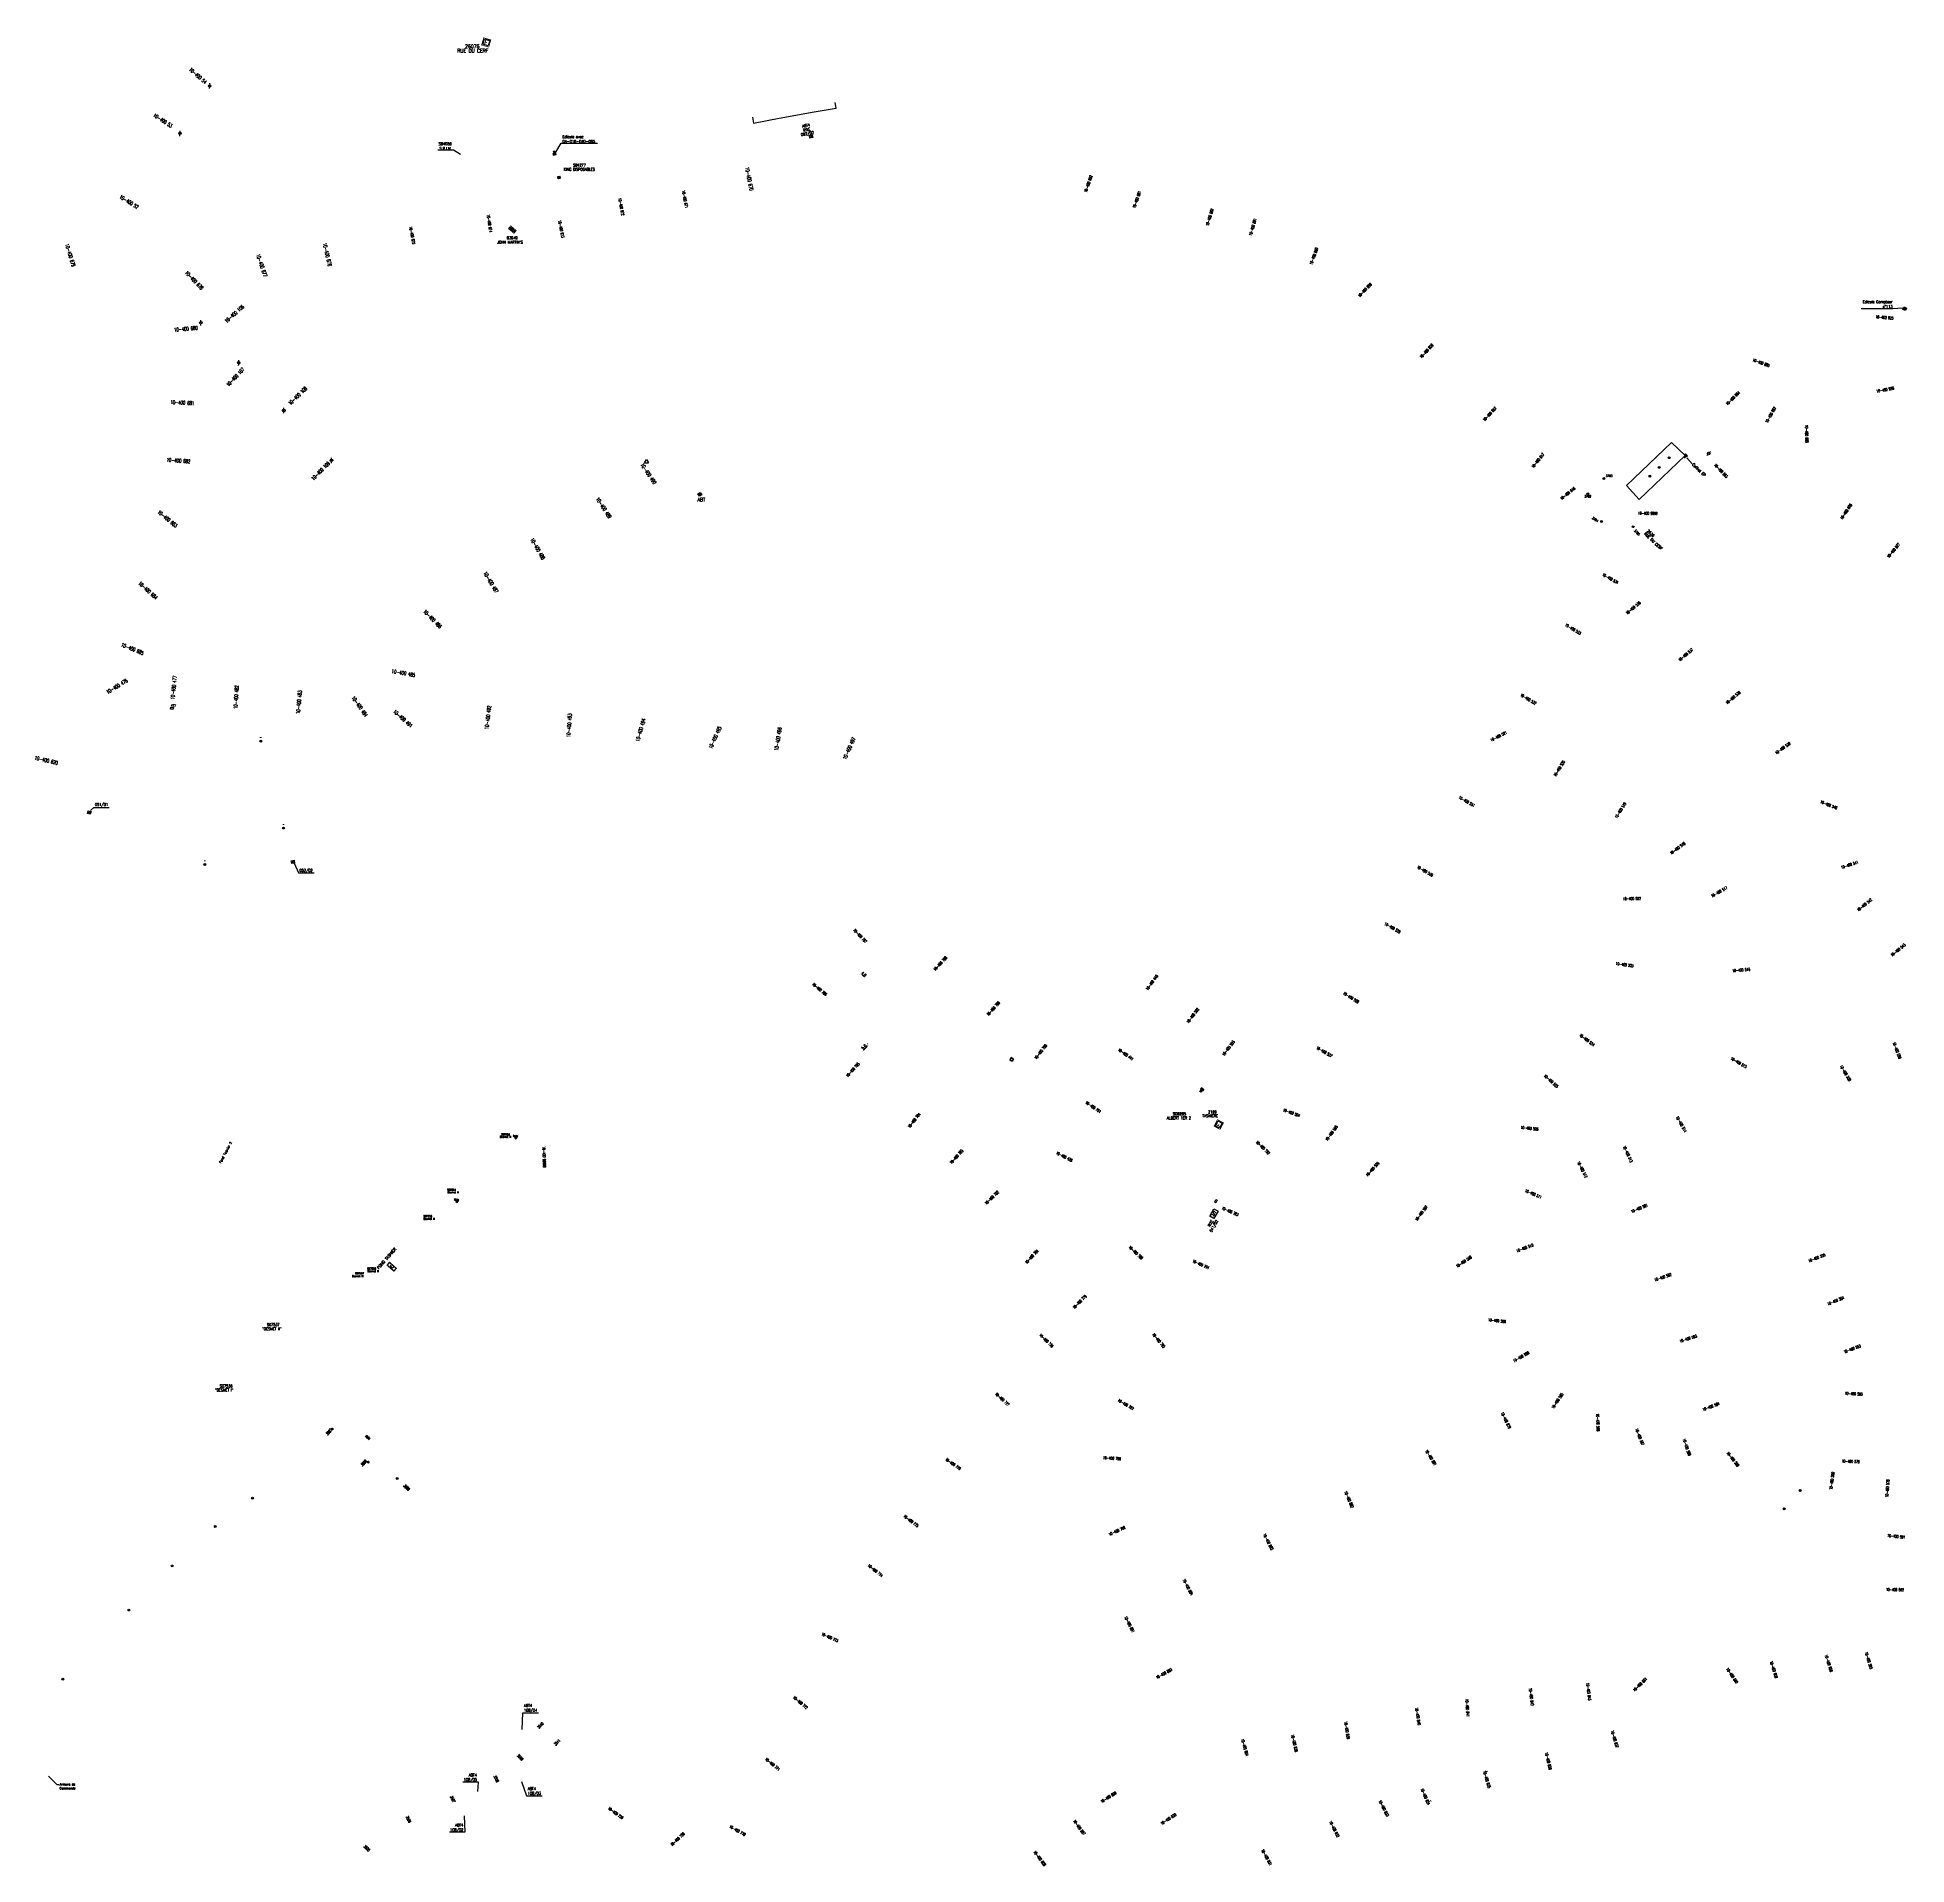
# Model space of a CAD drawing. Header units: millimetres. Extents: x 158997 to 159995, y 156998 to 157974.
import ezdxf
from ezdxf.enums import TextEntityAlignment as Align

# ---------------------------------------------------------------- set-up
doc = ezdxf.new("R2010")
doc.units = ezdxf.units.MM
doc.layers.get('0').update_dxf_attribs({"linetype": 'CONTINUOUS'})
doc.layers.get('DEFPOINTS').update_dxf_attribs({"linetype": 'CONTINUOUS'})
for name, color, linetype in [('G_210', 7, 'CONTINUOUS'), ('M_200', 7, 'CONTINUOUS'), ('O_200', 7, 'CONTINUOUS'), ('W0008', 7, 'CONTINUOUS'), ('W0100', 7, 'CONTINUOUS'), ('W0120', 7, 'CONTINUOUS'), ('W0420', 7, 'CONTINUOUS'), ('W0430', 7, 'CONTINUOUS'), ('W0432', 7, 'CONTINUOUS'), ('W0469', 7, 'CONTINUOUS'), ('W0473', 7, 'CONTINUOUS'), ('W0991', 7, 'CONTINUOUS')]:
    doc.layers.add(name, color=color, linetype=linetype)
doc.styles.add('B_ROMANS', font='ROMANS.shx', dxfattribs={"width": 0.75})
doc.styles.add('M_ROMANS', font='ROMANS.shx', dxfattribs={"width": 0.75})
doc.styles.get("Standard").update_dxf_attribs({"font": 'romans.shx', "width": 0.85})
doc.dimstyles.get("Standard").update_dxf_attribs({"dimtxt": 1.5, "dimasz": 1.2, "dimexe": 0.625, "dimexo": 0.625, "dimgap": 0.25, "dimtad": 1, "dimdec": 1, "dimzin": 0, "dimdsep": 46, "dimtxsty": 'Standard', "dimcen": -0.5, "dimadec": 0, "dimazin": 0, "dimtfac": 1, "dimtdec": 1, "dimtmove": 0, "dimatfit": 3, "dimfxl": 0, "dimtolj": 1, "dimtzin": 0, "dimarcsym": 0})

# ---------------------------------------------------------------- blocks, each defined once
blk = doc.blocks.new('BR1201')
at = {"color": 0, "linetype": 'Continuous'}
for p, q in [((-1, -0.58), (0, 1.15)), ((0, 1.15), (1, -0.58)), ((-1, -0.58), (1, -0.58))]:
    blk.add_line(p, q, dxfattribs=at)
blk = doc.blocks.new('BR1209')
at = {"color": 0, "linetype": 'Continuous', "flags": 128}
for points in [[(-0.5, 0), (0.5, 0)], [(0, 0.5), (0, -0.5)]]:
    blk.add_lwpolyline(points, dxfattribs=at)
at = {"color": 0, "linetype": 'Continuous'}
blk.add_circle((0, 0), 0.5, dxfattribs=at)
at = {"color": 0, "linetype": 'Continuous', "style": 'B_ROMANS', "width": 0.75}
blk.add_attdef('NUM', text='', height=1.2, dxfattribs=at).set_placement((0, 2), align=Align.MIDDLE)
at = {"color": 0, "linetype": 'Continuous', "style": 'B_ROMANS', "width": 0.75, "flags": 3}
for tag, p in [('DEF_LEG', (0, -10)), ('DEF_COUP', (0, -12.5)), ('DEF_TYPE', (0, -15))]:
    blk.add_attdef(tag, text='', height=1.2, dxfattribs=at).set_placement(p, align=Align.MIDDLE)
blk = doc.blocks.new('BR1202')
at = {"color": 0, "linetype": 'Continuous', "flags": 128}
blk.add_lwpolyline([(-0.75, -0.5), (-0.75, 0.5), (0.75, 0.5), (0.75, -0.5), (-0.75, -0.5)], dxfattribs=at)
at = {"color": 0, "linetype": 'Continuous', "style": 'B_ROMANS', "width": 0.75}
blk.add_attdef('NUM', text='', height=1.2, dxfattribs=at).set_placement((0, 2), align=Align.MIDDLE)
at = {"color": 0, "linetype": 'Continuous', "style": 'B_ROMANS', "width": 0.75, "flags": 3}
for tag, p in [('DEF_LEG', (0, -10)), ('DEF_COUP', (0, -12.5)), ('DEF_TYPE', (0, -15))]:
    blk.add_attdef(tag, text='', height=1.2, dxfattribs=at).set_placement(p, align=Align.MIDDLE)
blk = doc.blocks.new('M_200_56')
at = {"color": 0, "linetype": 'Continuous', "const_width": 0.35, "flags": 128}
blk.add_lwpolyline([(2, 2), (2, -2), (-2, -2), (-2, 2)], close=True, dxfattribs=at)
at = {"color": 0, "linetype": 'Continuous'}
blk.add_lwpolyline([(-1.5, 1.5), (1.5, 1.5), (1.5, -1.5), (-1.5, -1.5)], close=True, dxfattribs=at)
at = {"color": 0, "linetype": 'Continuous', "width": 0.85}
blk.add_text('E', height=2.5, dxfattribs=at).set_placement((0, 0), align=Align.MIDDLE_CENTER)
for tag, p in [('NUM', (0, 15.06)), ('NOM', (0, 8.65))]:
    blk.add_attdef(tag, text='', height=4, dxfattribs=at).set_placement(p, align=Align.MIDDLE)
at = {"color": 0, "linetype": 'Continuous', "style": 'M_ROMANS', "width": 0.75, "flags": 3}
for tag, p in [('DEF_COUP', (-0.13, -7.49)), ('DEF_TYPE', (-0.13, -9.99)), ('DEF_LEG', (-0.13, -4.99))]:
    blk.add_attdef(tag, text='', height=1.2, dxfattribs=at).set_placement(p, align=Align.MIDDLE)
blk = doc.blocks.new('*U6')
at = {"layer": 'M_200', "color": 0, "linetype": 'Continuous', "const_width": 0.35, "flags": 128}
blk.add_lwpolyline([(3.83, 3.78), (3.95, 0.13), (0, 0), (-0.12, 3.65)], close=True, dxfattribs=at)
at = {"layer": 'M_200', "color": 0, "linetype": 'Continuous'}
blk.add_lwpolyline([(0.4, 3.17), (3.35, 3.26), (3.43, 0.61), (0.48, 0.52)], close=True, dxfattribs=at)
at = {"layer": 'M_200', "insert": (1.76, 1.72), "char_height": 2.3, "width": 3.6269, "attachment_point": 5, "rotation": 1.89808}
blk.add_mtext('E', dxfattribs=at)
at = {"layer": 'M_200', "color": 0, "linetype": 'Continuous', "width": 0.85}
for tag, p in [('NUM', (2, 17.06)), ('NOM', (2, 10.65))]:
    blk.add_attdef(tag, text='', height=4, dxfattribs=at).set_placement(p, align=Align.MIDDLE)
at = {"layer": 'M_200', "color": 0, "linetype": 'Continuous', "style": 'M_ROMANS', "width": 0.75, "flags": 3}
for tag, p in [('DEF_COUP', (1.87, -5.49)), ('DEF_TYPE', (1.87, -7.99)), ('DEF_LEG', (1.87, -2.99))]:
    blk.add_attdef(tag, text='', height=1.2, dxfattribs=at).set_placement(p, align=Align.MIDDLE)
blk = doc.blocks.new('T473')
for p, q in [((-0.166667, 0.166667), (0.166667, -0.166667)), ((-0.166667, -0.166667), (0.166667, 0.166667)), ((0.500001, 0.500001), (1.000002, 1.000002)), ((-1.000002, -1.000002), (-0.500001, -0.500001))]:
    blk.add_line(p, q)
blk.add_ellipse((0, 0), major_axis=(0.471405, 0.471405), ratio=1, start_param=5.4977871438, end_param=11.780972451)
blk = doc.blocks.new('T469')
at = {"color": 0, "linetype": 'Continuous', "flags": 128}
for points in [[(-0.35, 0.35), (0.35, -0.35)], [(-0.35, -0.35), (0.35, 0.35)]]:
    blk.add_lwpolyline(points, dxfattribs=at)
at = {"color": 0, "linetype": 'Continuous'}
blk.add_circle((0, 0), 0.5, dxfattribs=at)
blk = doc.blocks.new('*U8')
at = {"layer": 'M_200', "color": 0, "linetype": 'Continuous', "const_width": 0.35, "flags": 128}
blk.add_lwpolyline([(4, 8.6), (4, 0), (0, 0), (0, 8.6)], close=True, dxfattribs=at)
at = {"layer": 'M_200', "color": 0, "linetype": 'Continuous'}
blk.add_lwpolyline([(0.5, 8.1), (3.5, 8.1), (3.5, 0.5), (0.5, 0.5)], close=True, dxfattribs=at)
at = {"layer": 'M_200', "insert": (2, 4.3), "char_height": 2.5, "width": 4.032, "attachment_point": 5}
blk.add_mtext('E', dxfattribs=at)
at = {"layer": 'M_200', "color": 0, "linetype": 'Continuous', "width": 0.85}
for tag, p in [('NUM', (2, 17.1)), ('NOM', (2, 10.6))]:
    blk.add_attdef(tag, text='', height=4, dxfattribs=at).set_placement(p, align=Align.MIDDLE)
at = {"layer": 'M_200', "color": 0, "linetype": 'Continuous', "style": 'M_ROMANS', "width": 0.75, "flags": 3}
for tag, p in [('DEF_COUP', (1.9, -5.5)), ('DEF_TYPE', (1.9, -8)), ('DEF_LEG', (1.9, -3))]:
    blk.add_attdef(tag, text='', height=1.2, dxfattribs=at).set_placement(p, align=Align.MIDDLE)
blk = doc.blocks.new('B_200_01')
at = {"color": 0, "linetype": 'Continuous', "flags": 128}
blk.add_lwpolyline([(-0.75, -0.75), (-0.75, 0.75), (0.75, 0.75), (0.75, -0.75)], close=True, dxfattribs=at)
at = {"color": 0, "linetype": 'Continuous', "style": 'M_ROMANS', "width": 0.75}
blk.add_text('R', height=0.9, dxfattribs=at).set_placement((0, 0), align=Align.MIDDLE)
at = {"color": 0, "linetype": 'Continuous', "style": 'M_ROMANS', "width": 0.75, "flags": 3}
for tag, p in [('DEF_COUP', (0, -7.5)), ('DEF_TYPE', (0, -10)), ('DEF_LEG', (0, -5))]:
    blk.add_attdef(tag, text='', height=1.2, dxfattribs=at).set_placement(p, align=Align.MIDDLE)
blk = doc.blocks.new('B_310_02')
at = {"color": 0, "linetype": 'Continuous', "flags": 128}
blk.add_lwpolyline([(-2.25, -1.25), (-2.25, 1.25), (2.25, 1.25), (2.25, -1.25)], close=True, dxfattribs=at)
at = {"color": 0, "linetype": 'Continuous', "style": 'M_ROMANS', "width": 0.75}
blk.add_text('2/2', height=1.2, dxfattribs=at).set_placement((0, 0), align=Align.MIDDLE)
at = {"color": 0, "linetype": 'Continuous', "width": 0.75, "flags": 3}
for tag, p in [('DEF_COUP', (0, -7.5)), ('DEF_TYPE', (0, -10)), ('DEF_LEG', (0, -5))]:
    blk.add_attdef(tag, text='', height=1.2, dxfattribs=at).set_placement(p, align=Align.MIDDLE)
blk = doc.blocks.new('*U12')
at = {"flags": 128}
for points in [[(0.8, 0.8), (-0.8, 0.8)], [(-0.8, 0.8), (-0.8, 0)], [(0.8, 0.8), (-0.8, 0)], [(-0.8, 0), (0.8, 0)], [(0.8, 0), (0.8, 0.8)], [(-0.05, -0.27), (0.75, -0.27)], [(-0.05, -0.27), (-0.05, -1.07)], [(-0.05, -0.67), (0.35, -0.67)], [(-0.05, -1.07), (0.75, -1.07)]]:
    blk.add_lwpolyline(points, dxfattribs=at)
blk = doc.blocks.new('T432')
at = {"flags": 128}
for points in [[(0.8, 0.8), (-0.8, 0.8)], [(-0.8, 0.8), (-0.8, 0)], [(0.8, 0.8), (-0.8, 0)], [(-0.8, 0), (0.8, 0)], [(-0.4, 2.1), (-0.4, 1.3)], [(-0.4, 1.3), (0.4, 1.3)], [(-0.39, 2.1), (0.41, 2.1)], [(0, 1.7), (0.4, 1.7)], [(0.4, 1.3), (0.4, 1.7)], [(0.8, 0), (0.8, 0.8)]]:
    blk.add_lwpolyline(points, dxfattribs=at)
blk = doc.blocks.new('G_210_23')
at = {"layer": 'G_210', "color": 0, "linetype": 'Continuous', "const_width": 0.35, "flags": 128}
blk.add_lwpolyline([(4, 4), (4, 0), (0, 0), (0, 4)], close=True, dxfattribs=at)
at = {"layer": 'G_210', "color": 0, "linetype": 'Continuous'}
blk.add_lwpolyline([(0.5, 3.5), (3.5, 3.5), (3.5, 0.5), (0.5, 0.5)], close=True, dxfattribs=at)
at = {"layer": 'G_210', "insert": (2, 2), "char_height": 2.5, "width": 4, "attachment_point": 5}
blk.add_mtext('G', dxfattribs=at)
at = {"layer": 'G_210', "color": 0, "linetype": 'Continuous', "width": 0.75}
for tag, height, p in [('NUM', 4, (2, 16)), ('NOM', 4, (2, 11)), ('BCL', 3, (2, 7))]:
    blk.add_attdef(tag, text='', height=height, dxfattribs=at).set_placement(p, align=Align.MIDDLE)
at = {"layer": 'G_210', "color": 0, "linetype": 'Continuous', "width": 0.75, "flags": 3}
for tag, p in [('DEF_COUP', (2.1, -5.6)), ('DEF_TYPE', (2.1, -8.1)), ('DEF_LEG', (2.1, -3.1))]:
    blk.add_attdef(tag, text='', height=1.2, dxfattribs=at).set_placement(p, align=Align.MIDDLE)
blk = doc.blocks.new('*U15')
at = {"layer": 'M_200', "color": 0, "linetype": 'Continuous', "const_width": 0.35, "flags": 128}
blk.add_lwpolyline([(-1.73, 4.12), (1.3, 1.52), (0, 0), (-3.04, 2.6)], close=True, dxfattribs=at)
at = {"layer": 'M_200', "color": 0, "linetype": 'Continuous'}
blk.add_lwpolyline([(-2.33, 2.66), (-1.68, 3.42), (0.6, 1.46), (-0.05, 0.71)], close=True, dxfattribs=at)
at = {"layer": 'M_200', "insert": (-0.92, 2.14), "char_height": 1.43, "width": 1.1428, "attachment_point": 5, "rotation": 49.38773}
blk.add_mtext('E', dxfattribs=at)
at = {"layer": 'M_200', "color": 0, "linetype": 'Continuous', "width": 0.85}
for tag, p in [('NUM', (2, 17.06)), ('NOM', (2, 10.65))]:
    blk.add_attdef(tag, text='', height=4, dxfattribs=at).set_placement(p, align=Align.MIDDLE)
at = {"layer": 'M_200', "color": 0, "linetype": 'Continuous', "style": 'M_ROMANS', "width": 0.75, "flags": 3}
for tag, p in [('DEF_COUP', (1.87, -5.49)), ('DEF_TYPE', (1.87, -7.99)), ('DEF_LEG', (1.87, -2.99))]:
    blk.add_attdef(tag, text='', height=1.2, dxfattribs=at).set_placement(p, align=Align.MIDDLE)
blk = doc.blocks.new('*D16')
at = {"layer": 'DEFPOINTS', "color": 0, "linetype": 'Continuous', "transparency": 16777216}
for p in [(159437.53, 157431.9), (159440.81, 157435.59), (159440.81, 157435.58)]:
    blk.add_point(p, dxfattribs=at)
at = {"layer": 'W0008', "color": 0, "linetype": 'Continuous', "lineweight": -2, "transparency": 16777216}
for p, q in [((159438.33, 157432.8), (159440.01, 157434.69)), ((159440.35, 157436), (159440.34, 157436))]:
    blk.add_line(p, q, dxfattribs=at)
at = {"layer": 'W0008', "color": 0, "linetype": 'Continuous', "transparency": 16777216}
for points in [[(159438.18, 157432.93), (159438.48, 157432.67), (159437.53, 157431.9)], [(159439.86, 157434.82), (159440.16, 157434.56), (159440.81, 157435.59)]]:
    blk.add_solid(points, dxfattribs=at)
at = {"layer": 'W0008', "color": 0, "linetype": 'Continuous', "transparency": 16777216, "insert": (159438.42, 157434.41), "char_height": 1.5, "attachment_point": 5, "rotation": 48.28358}
blk.add_mtext('\\A1;5.0', dxfattribs=at)
blk = doc.blocks.new('*D17')
at = {"layer": 'DEFPOINTS', "color": 0, "linetype": 'Continuous', "transparency": 16777216}
for p in [(159436.47, 157473.71), (159436.47, 157473.71), (159438.98, 157471.38)]:
    blk.add_point(p, dxfattribs=at)
at = {"layer": 'W0008', "color": 0, "linetype": 'Continuous', "lineweight": -2, "transparency": 16777216}
for p, q in [((159436.04, 157473.26), (159436.04, 157473.26)), ((159438.1, 157472.2), (159437.34, 157472.9)), ((159438.55, 157470.92), (159438.55, 157470.92))]:
    blk.add_line(p, q, dxfattribs=at)
at = {"layer": 'W0008', "color": 0, "linetype": 'Continuous', "transparency": 16777216}
for points in [[(159437.48, 157473.04), (159437.21, 157472.75), (159436.47, 157473.71)], [(159438.24, 157472.34), (159437.96, 157472.05), (159438.98, 157471.38)]]:
    blk.add_solid(points, dxfattribs=at)
at = {"layer": 'W0008', "color": 0, "linetype": 'Continuous', "transparency": 16777216, "insert": (159438.34, 157473.34), "char_height": 1.5, "attachment_point": 5, "rotation": 317.09496}
blk.add_mtext('\\A1;4.0', dxfattribs=at)
blk = doc.blocks.new('T420')
for p, q in [((0.75, 0.75), (-0.75, 0.75)), ((-0.75, 0.75), (-0.75, -0.75)), ((0.75, 0.75), (0.75, -0.75)), ((0.75, -0.75), (-0.75, -0.75))]:
    blk.add_line(p, q)
blk.add_ellipse((0, 0), major_axis=(-0.53, 0.53), ratio=1, start_param=3.926991, end_param=10.210176)
blk = doc.blocks.new('O_200_01')
at = {"color": 0, "linetype": 'Continuous', "flags": 128}
blk.add_lwpolyline([(-0.75, 0.38), (0.75, 0.38), (0.75, -0.38), (-0.75, -0.38), (-0.75, 0.38)], dxfattribs=at)
at = {"color": 0, "linetype": 'Continuous', "width": 0.75, "flags": 3}
for tag, p in [('DEF_COUP', (0, -5.14)), ('DEF_TYPE', (0, -7.64)), ('DEF_LEG', (0, -2.64))]:
    blk.add_attdef(tag, text='', height=1.2, dxfattribs=at).set_placement(p, align=Align.MIDDLE)

msp = doc.modelspace()

# ---------------------------------------------------------------- linework, layer by layer
at = {"layer": 'W0100', "color": 252}
for p, q in [((159423.53, 157935.98), (159422.99, 157939.04)), ((159378.82, 157931.14), (159379.41, 157927.9)), ((159379.41, 157927.9), (159393.14, 157930.56)), ((159393.14, 157930.56), (159411.84, 157933.98)), ((159411.84, 157933.98), (159423.53, 157935.98))]:
    msp.add_line(p, q, dxfattribs=at)
at = {"layer": 'W0120', "color": 252}
msp.add_lwpolyline([(159845.67, 157734.28), (159869.72, 157757.35), (159876.92, 157750.41), (159852.42, 157726.89), (159845.67, 157734.28)], dxfattribs=at)

# ---------------------------------------------------------------- block references
at = {"layer": 'G_210', "ltscale": 0.02}
ref = msp.add_blockref('G_210_23', (159274.92, 157898.06), dxfattribs=dict(at, xscale=0.3749999999785321, yscale=0.3749999999785321, zscale=0.3749999999785321, rotation=9.514252007392896))
ref.add_attrib('NUM', 'S84277', dxfattribs={"color": 0, "linetype": 'Continuous', "height": 1.5, "width": 0.75}).set_placement((159286.38, 157905.52), align=Align.MIDDLE)
ref.add_attrib('NOM', 'KING DISPOSABLES', dxfattribs={"color": 0, "linetype": 'Continuous', "height": 1.5, "width": 0.75}).set_placement((159286.32, 157903.24), align=Align.MIDDLE)
at = {"layer": 'M_200'}
ref = msp.add_blockref('M_200_56', (159236.61, 157971.06), dxfattribs=dict(at, rotation=343.2713366858985))
ref.add_attrib('NUM', '26076', dxfattribs={"layer": '0', "color": 0, "linetype": 'Continuous', "height": 2, "width": 0.85}).set_placement((159229.16, 157969.01), align=Align.MIDDLE)
ref.add_attrib('NOM', 'RUE DU CERF', dxfattribs={"layer": '0', "color": 0, "linetype": 'Continuous', "height": 2, "width": 0.85}).set_placement((159229.44, 157966.64), align=Align.MIDDLE)
ref = msp.add_blockref('*U15', (159251.42, 157869.02), dxfattribs=at)
ref.add_attrib('NUM', '83949', dxfattribs={"color": 0, "linetype": 'Continuous', "height": 1.5, "width": 0.85}).set_placement((159250.54, 157866.65), align=Align.MIDDLE)
ref.add_attrib('NOM', "JOHN MARTIN'S", dxfattribs={"color": 0, "linetype": 'Continuous', "height": 1.5, "width": 0.85}).set_placement((159249.32, 157864.33), align=Align.MIDDLE)
ref = msp.add_blockref('*U6', (159628.55, 157390.38), dxfattribs=dict(at, rotation=60.27596869422235))
ref.add_attrib('NUM', '2199', dxfattribs={"color": 0, "linetype": 'Continuous', "height": 1.5, "width": 0.85}).set_placement((159624.44, 157399.68), align=Align.MIDDLE)
ref.add_attrib('NOM', 'TASNIERE', dxfattribs={"color": 0, "linetype": 'Continuous', "height": 1.5, "width": 0.85}).set_placement((159623.27, 157397.6), align=Align.MIDDLE)
at = {"layer": 'M_200', "xscale": 0.6062306721952772, "yscale": 0.6062306721952772, "zscale": 0.6062306721952772, "rotation": 48.60971325816164}
msp.add_blockref('*U8', (159187.3, 157314.34), dxfattribs=at)
at = {"layer": 'O_200', "rotation": 64.95814237189137}
msp.add_blockref('O_200_01', (159626.34, 157352.06), dxfattribs=at)
at = {"layer": 'W0420', "rotation": 327.2933379479747}
msp.add_blockref('T420', (159517.25, 157427.68), dxfattribs=at)
at = {"layer": 'W0430', "color": 252}
for name, p, rotation in [('B_200_01', (159410.1, 157920.87), 10.57894014498646), ('B_200_01', (159994.24, 157828.78), 64.9387406234316), ('B_200_01', (159350.73, 157729.67), 302.5297723045099), ('B_200_01', (159024.61, 157559.67), 344.3688924058542), ('B_200_01', (159133.36, 157533.3), 9.613807748556447), ('B_310_02', (159625.28, 157345.38), 60.75900190731995)]:
    msp.add_blockref(name, p, dxfattribs=dict(at, rotation=rotation))
at = {"layer": 'W0430', "rotation": 316.0703494677575}
msp.add_blockref('*U12', (159877.15, 157750.2), dxfattribs=at)
at = {"layer": 'W0432', "ltscale": 0.02, "rotation": 10.26278884732374}
msp.add_blockref('T432', (159273.2, 157910.97), dxfattribs=at)
at = {"layer": 'W0432', "color": 252, "rotation": 138.5035316436865}
msp.add_blockref('T432', (159619.32, 157412.03), dxfattribs=at)
at = {"layer": 'W0432'}
for p, rotation in [((159253, 157385.9), 52.63955280419633), ((159221.49, 157351.93), 53.00427353631266)]:
    msp.add_blockref('T432', p, dxfattribs=dict(at, rotation=rotation))
at = {"layer": 'W0469'}
for p, rotation in [((159868.44, 157749.2), 48.11713119464991), ((159858.15, 157739.32), 43.82346130613556), ((159863.08, 157744.05), 43.82346130613556)]:
    msp.add_blockref('T469', p, dxfattribs=dict(at, rotation=rotation))
at = {"layer": 'W0469', "color": 252}
for p, rotation in [((159154.32, 157230.3), 8.613748321913206), ((159173.65, 157212.62), 0.4773666183435717)]:
    msp.add_blockref('T469', p, dxfattribs=dict(at, rotation=rotation))
for p in [(159189.04, 157203.9), (159111.73, 157193.35), (159091.92, 157178.19), (159068.9, 157157.15), (159045.68, 157133.58), (159010.47, 157096.7)]:
    msp.add_blockref('T469', p, dxfattribs=at)
at = {"layer": 'W0473', "color": 252}
for p, rotation in [((159088.94, 157947.82), 42.69313568805445), ((159073.09, 157922.48), 42.69313568805445), ((159084.22, 157821.34), 42.69313568805428), ((159104.44, 157799.93), 42.6931356880543), ((159128.55, 157774.43), 42.6931356880543), ((159153.97, 157747.77), 42.6931356880543)]:
    msp.add_blockref('T473', p, dxfattribs=dict(at, rotation=rotation))
for name, p in [('BR1201', (159322.23, 157747.02)), ('BR1209', (159938.35, 157197.47)), ('BR1209', (159929.81, 157187.61))]:
    msp.add_blockref(name, p, dxfattribs=at)
at = {"layer": 'W0473'}
msp.add_blockref('T473', (159889.51, 157751.46), dxfattribs=at)
at = {"layer": 'W0473', "color": 252}
ref = msp.add_blockref('BR1209', (159833.6, 157738.04), dxfattribs=dict(at, rotation=221.4275274794341))
ref.add_attrib('NUM', '3783', dxfattribs={"layer": '0', "color": 0, "linetype": 'Continuous', "height": 1.2, "style": 'B_ROMANS', "width": 0.75}).set_placement((159836.39, 157739.52), align=Align.MIDDLE)
ref = msp.add_blockref('BR1209', (159824.96, 157729.96), dxfattribs=dict(at, rotation=222.4323496812357))
ref.add_attrib('NUM', '3782', dxfattribs={"layer": '0', "color": 0, "linetype": 'Continuous', "height": 1.2, "style": 'B_ROMANS', "width": 0.75}).set_placement((159824.92, 157728.58), align=Align.MIDDLE)
ref = msp.add_blockref('BR1209', (159832.25, 157715.14), dxfattribs=dict(at, rotation=312.432349680923))
ref.add_attrib('NUM', '3784', dxfattribs={"layer": '0', "color": 0, "linetype": 'Continuous', "height": 1.2, "rotation": 327.0721, "style": 'B_ROMANS', "width": 0.75}).set_placement((159828.85, 157716.23), align=Align.MIDDLE)
ref = msp.add_blockref('BR1209', (159849.24, 157712.34), dxfattribs=dict(at, rotation=311.6038561348437))
ref.add_attrib('NUM', '3785', dxfattribs={"layer": '0', "color": 0, "linetype": 'Continuous', "height": 1.2, "rotation": 315.99224, "style": 'B_ROMANS', "width": 0.75}).set_placement((159851.25, 157709.25), align=Align.MIDDLE)
ref = msp.add_blockref('BR1202', (159068.79, 157615.37), dxfattribs=dict(at, rotation=354.4281943811964))
ref.add_attrib('NUM', '477', dxfattribs={"layer": '0', "color": 0, "linetype": 'Continuous', "height": 1.2, "rotation": 354.42819, "style": 'B_ROMANS', "width": 0.75}).set_placement((159069.57, 157616.78), align=Align.MIDDLE)
for p in [(159116.16, 157597.8), (159128.36, 157551.35), (159086.33, 157531.87)]:
    msp.add_blockref('BR1209', p, dxfattribs=at).add_auto_attribs({'NUM': '-'})

# ---------------------------------------------------------------- texts
at = {"layer": 'G_210', "color": 252, "width": 0.85}
for s, p in [('Desmet III', (159243.98, 157385.88)), ('S07553', (159244.62, 157387.19)), ('S07554', (159215.86, 157357.63)), ('Desmet III', (159215.99, 157356.25)), ('S07555', (159203.1, 157343.5)), ('Desmet III', (159203.22, 157342.12)), ('Desmet III', (159164.99, 157311.51)), ('S07557', (159166.67, 157313)), ('S07556', (159173.11, 157315.52)), ('Desmet III', (159173.23, 157314.14))]:
    msp.add_text(s, height=1, dxfattribs=at).set_placement(p)
at = {"layer": 'G_210', "color": 252, "linetype": 'Continuous', "insert": (159218.14, 157913.68), "char_height": 1.5, "attachment_point": 9}
msp.add_mtext('\\A1;S84058\\PS.R.I.W.', dxfattribs=at)
at = {"layer": 'M_200', "color": 252, "linetype": 'Continuous', "width": 0.85}
for s, p in [('RUE DU CERF', (159854.94, 157708.35)), ('2639', (159856.36, 157709.86))]:
    msp.add_text(s, height=1.5, rotation=316.34756, dxfattribs=at).set_placement(p)
at = {"layer": 'M_200', "color": 252}
msp.add_text('FOND TASNIER', height=1.5, rotation=48.69881, dxfattribs=at).set_placement((159179.27, 157315.57))
at = {"layer": 'W0430', "color": 252, "linetype": 'Continuous', "width": 0.85}
for s, p in [('092/02', (159408.19, 157922.27)), ('ABT4', (159407.39, 157926.68)), ('RIXE', (159407.79, 157924.47))]:
    msp.add_text(s, height=1.5, rotation=10.57894, dxfattribs=at).set_placement(p, align=Align.MIDDLE)
msp.add_text('ABT', height=2, dxfattribs=at).set_placement((159351.55, 157726.84), align=Align.MIDDLE)
for s, p in [('RIXE', (159623.48, 157340.13)), ('041/02', (159625.22, 157338.77))]:
    msp.add_text(s, height=1.5, rotation=60.759, dxfattribs=at).set_placement(p, align=Align.MIDDLE_CENTER)
at = {"layer": 'W0430', "color": 252, "linetype": 'Continuous', "width": 0.6}
msp.add_text('ABT4', height=1.25, rotation=317.38746, dxfattribs=at).set_placement((159171.86, 157226.29))
at = {"layer": 'W0430', "color": 252, "linetype": 'Continuous'}
for s, insert, char_height, attachment_point in [('\\A1;Edicule Compteur\\Pn°113', (159987.68, 157829.25), 1.5, 9), ('\\A1;051/01', (159027.62, 157564.7), 1.5, 1), ('\\A1;052/02', (159136.86, 157529.49), 1.5, 1), ('\\A1;ABT4\\P108/04', (159256.79, 157078.8), 1.5, 7), ('\\A1;Armoire de\\PCommande', (159008.78, 157041.1), 1.25, 1), ('\\A1;ABT4\\P108/05', (159231.64, 157041.72), 1.5, 9), ('\\A1;ABT4\\P108/03', (159258.82, 157034.39), 1.5, 7), ('\\A1;ABT4\\P108/02', (159224.37, 157014.9), 1.5, 9)]:
    msp.add_mtext(s, dxfattribs=dict(at, insert=insert, char_height=char_height, attachment_point=attachment_point))
at = {"layer": 'W0430', "linetype": 'Continuous', "insert": (159881.53, 157746.43), "char_height": 1.5, "attachment_point": 1, "rotation": 316.07035, "style": 'B_ROMANS'}
msp.add_mtext('Coffret EP', dxfattribs=at)
at = {"layer": 'W0432', "linetype": 'Continuous', "width": 0.85}
for s, p in [('SO8285', (159603.33, 157397.91)), ('ALBERT 1ER 2', (159600.1, 157395.73))]:
    msp.add_text(s, height=1.5, dxfattribs=at).set_placement(p)
at = {"layer": 'W0432', "color": 252, "width": 0.75}
for s, p in [('"DESMET II"', (159116.96, 157283.11)), ('S07537', (159119.53, 157285.28)), ('"DESMET I"', (159091.74, 157250.4)), ('S07536', (159094.32, 157252.56))]:
    msp.add_text(s, height=1.5, dxfattribs=at).set_placement(p)
at = {"layer": 'W0432', "color": 252, "linetype": 'Continuous', "ltscale": 0.02, "insert": (159277.33, 157917.42), "char_height": 1.5, "attachment_point": 7}
msp.add_mtext('\\A1;Edicule avec\\PG4-G16-G40-G65', dxfattribs=at)
at = {"layer": 'W0469', "color": 252, "width": 0.6}
for s, rotation, p in [('3887', 47.6361, (159151.92, 157226.81)), ('3888', 47.6361, (159170.52, 157210.27)), ('3889', 317.81981, (159192.24, 157199.74))]:
    msp.add_text(s, height=1.5, rotation=rotation, dxfattribs=at).set_placement(p)
at = {"layer": 'W0469', "color": 252, "linetype": 'Continuous', "width": 0.6}
for s, rotation, p in [('3510', 45.94927, (159264.76, 157070.05)), ('3511', 46.53087, (159273.73, 157061.01)), ('3509', 315.14641, (159252.89, 157055.65)), ('3508', 294.90126, (159240.51, 157044.84)), ('3507', 294.86752, (159217.26, 157033.94)), ('3506', 295.25716, (159193.63, 157023.17)), ('3505', 315.81288, (159170.96, 157007.13))]:
    msp.add_text(s, height=1.5, rotation=rotation, dxfattribs=at).set_placement(p)
at = {"layer": 'W0473', "color": 252, "width": 0.6}
for s, height, rotation, p in [('10-400 54', 2, 318.6403, (159082.62, 157953.28)), ('10-400 53', 2, 327, (159063.91, 157929.36)), ('10-400 670', 2, 281, (159377.12, 157898.18)), ('10-400 662', 1.5, 71, (159558.2, 157895.5)), ('10-400 52', 2, 328, (159045.84, 157885.91)), ('10-400 671', 1.5, 281, (159342.79, 157887.29)), ('10-400 661', 1.5, 71, (159584.13, 157887.13)), ('10-400 674', 1.5, 278, (159238.36, 157874.4)), ('10-400 672', 1.5, 280, (159308.76, 157883.3)), ('10-400 662', 1.5, 73, (159623.05, 157877.64)), ('10-400 675', 1.5, 281, (159197.06, 157868.03)), ('10-400 673', 1.5, 281, (159276.65, 157871.38)), ('10-400 861', 1.5, 73.9665, (159646.06, 157872.47)), ('10-400 679', 2, 287, (159014.46, 157857.39)), ('10-400 676', 2, 283, (159151.73, 157857.76)), ('10-400 860', 1.5, 70.42517, (159678.69, 157856.91)), ('10-400 678', 2, 313.81839, (159080.62, 157844)), ('10-400 677', 2, 289, (159116.71, 157851.9)), ('10-400 859', 1.5, 46, (159705.9, 157838.76)), ('10-400 106', 2, 42, (159102.1, 157826.05)), ('10-400 680', 2, 5, (159076.18, 157818.07)), ('10-400 925', 1.5, 354.88559, (159983.43, 157824.1)), ('10-400 858', 1.5, 48, (159738.84, 157806.21)), ('10-400 865', 1.5, 340, (159917.55, 157799.91)), ('10-400 107', 2, 46, (159102.64, 157792.29)), ('10-400 681', 2, 357, (159074.33, 157778.61)), ('10-400 108', 2, 44, (159135.92, 157782.23)), ('10-400 864', 1.5, 45.25903, (159902.43, 157780.94)), ('10-400 926', 1.5, 11, (159983.79, 157785.54)), ('10-400 857', 1.5, 47, (159772.58, 157772.53)), ('10-400 867', 1.5, 61, (159922.66, 157772.07)), ('10-400 868', 1.5, 271.89082, (159941.89, 157761.98)), ('10-400 682', 2, 356, (159072.24, 157747.62)), ('10-400 617', 1.5, 51, (159798.34, 157747.67)), ('10-400 109', 2, 45, (159148.18, 157742.13)), ('10-400 490', 2, 304, (159323.23, 157740.67)), ('10-400 863', 1.5, 313.61882, (159896.09, 157742.25)), ('10-400 616', 1.5, 38.51814, (159814.24, 157730.08)), ('10-400 683', 2, 320.84062, (159066.35, 157716.56)), ('10-400 489', 2, 303, (159299.38, 157722.4)), ('10-400 9999', 1.5, 359.26537, (159857, 157719.5)), ('10-400 878', 1.5, 56, (159962.93, 157720.4)), ('10-400 488', 2, 300, (159264.09, 157700.57)), ('10-400 877', 1.5, 50, (159988.24, 157699.64)), ('10-400 684', 2, 317.75776, (159055.96, 157678.3)), ('10-400 487', 2, 301, (159239.14, 157682.65)), ('10-400 534', 1.5, 331, (159837.02, 157684.62)), ('10-400 536', 1.5, 40, (159849.2, 157668.95)), ('10-400 486', 2, 314.94157, (159207.94, 157663.03)), ('10-400 533', 1.5, 329, (159817.06, 157657.65)), ('10-400 685', 2, 338.00323, (159047.67, 157647.04)), ('10-400 537', 1.5, 40, (159877.29, 157643.92)), ('10-400 476', 2, 31.48507, (159039.39, 157627.05)), ('10-400 477', 2, 84, (159069.73, 157626.38)), ('10-400 485', 2, 350, (159192.38, 157634.11)), ('10-400 482', 2, 87, (159103.07, 157621.29)), ('10-400 483', 2, 85, (159136.61, 157618.57)), ('10-400 484', 2, 305, (159169.04, 157616.33)), ('10-400 532', 1.5, 329, (159793.15, 157620.24)), ('10-400 538', 1.5, 40, (159902.56, 157621)), ('10-400 491', 2, 318.44692, (159192.09, 157609.82)), ('10-400 492', 2, 83, (159237.5, 157610.45)), ('10-400 493', 2, 86, (159280.9, 157606.21)), ('10-400 494', 2, 74, (159319.09, 157603.73)), ('10-400 495', 2, 65.57482, (159358.85, 157599.68)), ('10-400 496', 2, 81, (159392.5, 157598.87)), ('10-400 497', 2, 66, (159430.49, 157593.9)), ('10-400 521', 1.5, 27.41055, (159777.34, 157600.37)), ('10-400 620', 2, 346.69561, (159001.63, 157587.52)), ('10-400 539', 1.5, 36, (159929.14, 157594.04)), ('10-400 520', 1.5, 59, (159809.72, 157583.13)), ('10-400 531', 1.5, 330, (159760.3, 157565.56)), ('10-400 519', 1.5, 58, (159842.45, 157560.8)), ('10-400 540', 1.5, 338.70503, (159953.66, 157563.73)), ('10-400 518', 1.5, 37, (159872.92, 157540.53)), ('10-400 530', 1.5, 330, (159737.98, 157528.38)), ('10-400 541', 1.5, 18, (159964.81, 157531.75)), ('10-400 517', 1.5, 29.65969, (159895.16, 157517.27)), ('10-400 522', 1.5, 1, (159848.52, 157513.66)), ('10-400 542', 1.5, 39, (159972.73, 157510.31)), ('10-400 529', 1.5, 330, (159720.64, 157498.05)), ('10-400 787', 1.5, 313, (159436.3, 157493.79)), ('10-400 543', 1.5, 39, (159990.7, 157486.2)), ('10-400 788', 1.5, 47, (159479.15, 157478.93)), ('10-400 523', 1.5, 352, (159844.63, 157478.35)), ('10-400 440', 1.5, 54, (159592.18, 157468.83)), ('10-400 516', 1.5, 5, (159906.89, 157475.51)), ('10-400 786', 1.5, 320.2388, (159414.65, 157465.23)), ('10-400 528', 1.5, 328, (159698.51, 157460.8)), ('10-400 789', 1.5, 48, (159507.44, 157454.86)), ('10-400 502', 1.5, 53, (159614.04, 157451.18)), ('10-400 524', 1.5, 323, (159824.48, 157438.16)), ('10-400 790', 1.5, 52, (159532.76, 157431.82)), ('10-400 441', 1.5, 325, (159578.16, 157430.44)), ('10-400 503', 1.5, 53, (159633.01, 157433.76)), ('10-400 527', 1.5, 330, (159684.21, 157431.8)), ('10-400 559', 1.5, 291, (159990.07, 157432.61)), ('10-400 785', 1.5, 48, (159432.39, 157422.18)), ('10-400 525', 1.5, 318.37279, (159805.36, 157416.18)), ('10-400 515', 1.5, 330, (159905.58, 157426.04)), ('10-400 558', 1.5, 301, (159962.58, 157420.46)), ('10-400 791', 1.5, 326, (159560.8, 157402.29)), ('10-400 504', 1.5, 339.76258, (159666.71, 157399.23)), ('10-400 784', 1.5, 52, (159465.17, 157395.16)), ('10-400 505', 1.5, 54, (159688.08, 157388.34)), ('10-400 526', 1.5, 354, (159793.81, 157390.97)), ('10-400 514', 1.5, 298.83331, (159874.88, 157393.19)), ('10-400 99999', 1.5, 272.07959, (159267.59, 157375.62)), ('10-400 783', 1.5, 48, (159487.8, 157375.78)), ('10-400 792', 1.5, 316, (159651.42, 157380.66)), ('10-400 513', 1.5, 295, (159846.33, 157377.24)), ('10-400 426', 1.5, 333, (159545.33, 157375.82)), ('10-400 506', 1.5, 48, (159710.01, 157369.11)), ('10-400 512', 1.5, 297, (159822.05, 157368.95)), ('10-400 782', 1.5, 44, (159506.7, 157353.89)), ('10-400 507', 1.5, 53, (159736.06, 157345.56)), ('10-400 511', 1.5, 336.72009, (159795.86, 157355.89)), ('10-400 581', 1.5, 23, (159852.51, 157348.23)), ('10-400 793', 1.5, 337, (159633.93, 157346.56)), ('10-400 510', 1.5, 20.47728, (159791.34, 157327.03)), ('10-400 781', 1.5, 47, (159528.02, 157322.38)), ('10-400 780', 1.5, 317, (159583.55, 157324.55)), ('10-400 794', 1.5, 336, (159618.3, 157318.2)), ('10-400 508', 1.5, 34, (159758.77, 157319.68)), ('10-400 555', 1.5, 22, (159947.26, 157321.73)), ('10-400 582', 1.5, 19, (159865.07, 157311.38)), ('10-400 779', 1.5, 45, (159553.58, 157298.2)), ('10-400 554', 1.5, 23, (159957.39, 157298.78)), ('10-400 509', 1.5, 353.83468, (159776.49, 157288.14)), ('10-400 778', 1.5, 315.76668, (159535.77, 157277.57)), ('10-400 795', 1.5, 309.10541, (159595.78, 157277.59)), ('10-400 583', 1.5, 18, (159878.62, 157278.59)), ('10-400 596', 1.5, 30, (159789.35, 157268.86)), ('10-400 553', 1.5, 21, (159966.21, 157273.11)), ('10-400 777', 1.5, 316.87446, (159512.2, 157246.2)), ('10-400 580', 1.5, 357, (159966.99, 157249.12)), ('10-400 797', 1.5, 329, (159578.23, 157243.39)), ('10-400 585', 1.5, 56, (159808.76, 157245.32)), ('10-400 584', 1.5, 21, (159890.78, 157242.29)), ('10-400 879', 1.5, 296, (159781.21, 157234.94)), ('10-400 586', 1.5, 271.93901, (159830.35, 157233.85)), ('10-400 587', 1.5, 291.91161, (159852.69, 157226.14)), ('10-400 588', 1.5, 289.05935, (159877.83, 157220.6)), ('10-400 776', 1.5, 325, (159485.94, 157211.65)), ('10-400 798', 1.5, 356, (159570.81, 157214.66)), ('10-400 881', 1.5, 302, (159741.13, 157215.06)), ('10-400 589', 1.5, 308, (159902.45, 157214.18)), ('10-400 579', 1.5, 358, (159965.4, 157212.99)), ('10-400 590', 1.5, 83, (159955.37, 157202.58)), ('10-400 578', 1.5, 86, (159984.98, 157198.52)), ('10-400 882', 1.5, 293, (159697.43, 157192.71)), ('10-400 775', 1.5, 323, (159463.49, 157181.17)), ('10-400 799', 1.5, 25, (159573.49, 157175.85)), ('10-400 883', 1.5, 297, (159654.26, 157170.07)), ('10-400 591', 1.5, 354, (159989.71, 157172.92)), ('10-400 774', 1.5, 321, (159444.4, 157154.69)), ('10-400 884', 1.5, 297, (159611.35, 157145.86)), ('10-400 592', 1.5, 359, (159989.03, 157144.49)), ('10-400 801', 1.5, 297, (159580.15, 157125.99)), ('10-400 773', 1.5, 336, (159420.15, 157118.97)), ('10-400 593', 1.5, 287, (159974.99, 157106.7)), ('10-400 803', 1.5, 29, (159598.61, 157099.65)), ('10-400 660', 1.5, 304, (159902.05, 157098.53)), ('10-400 659', 1.5, 287.25727, (159924.31, 157101.79)), ('10-400 658', 1.5, 288, (159953.62, 157105.19)), ('10-400 842', 1.5, 277, (159794.81, 157087.23)), ('10-400 843', 1.5, 277, (159825.41, 157090.06)), ('10-400 661', 1.5, 44.363, (159852.85, 157093.78)), ('10-400 772', 1.5, 319.65524, (159404.42, 157084.17)), ('10-400 840', 1.5, 279, (159734.2, 157076.87)), ('10-400 841', 1.5, 274, (159760.66, 157081.37)), ('10-400 839', 1.5, 279, (159696.33, 157069.39)), ('10-400 804', 1.5, 286, (159641.78, 157060.22)), ('10-400 838', 1.5, 283, (159668.26, 157062.49)), ('10-400 837', 1.5, 286.67334, (159839.34, 157064.67)), ('10-400 771', 1.5, 319.85321, (159389.5, 157051.22)), ('10-400 836', 1.5, 283, (159803.9, 157052.97)), ('10-400 835', 1.5, 287.09536, (159771.05, 157043.12)), ('10-400 806', 1.5, 32.12993, (159568.97, 157033.58)), ('10-400 833', 1.5, 297, (159715.98, 157027.73)), ('10-400 834', 1.5, 294, (159738.17, 157033.97)), ('10-400 759', 1.5, 324, (159305.76, 157025.11)), ('10-400 807', 1.5, 306, (159553.35, 157017.49)), ('10-400 830', 1.5, 33.10883, (159600.98, 157021.92)), ('10-400 832', 1.5, 297, (159689.56, 157016.61)), ('10-400 758', 1.5, 43, (159338.82, 157011.14)), ('10-400 770', 1.5, 331, (159370.79, 157015.75)), ('10-400 808', 1.5, 307, (159532.23, 157000.95)), ('10-400 831', 1.5, 299, (159653.42, 157001.5))]:
    msp.add_text(s, height=height, rotation=rotation, dxfattribs=at).set_placement(p, align=Align.MIDDLE_CENTER)
at = {"layer": 'W0473', "color": 11, "width": 0.6}
for rotation, p in [(8, (159771, 157047.45)), (294, (159741.19, 157031.72))]:
    msp.add_text('-', height=1.5, rotation=rotation, dxfattribs=at).set_placement(p, align=Align.MIDDLE_CENTER)
at = {"layer": 'W0991', "color": 252}
msp.add_text('Fond Tasnier 2', height=1.25, rotation=62.47026, dxfattribs=at).set_placement((159094.98, 157372.05))

# ---------------------------------------------------------------- dimensions: what is measured, and where the dimension line sits
at = {"layer": 'W0008', "color": 252, "linetype": 'Continuous'}
for base, p1, p2, angle, text, picture, middle in [((159436.47, 157473.71), (159438.98, 157471.38), (159436.47, 157473.71), 317.09496, '4.0', '*D17', (159437.66, 157472.6)), ((159440.81, 157435.59), (159437.53, 157431.9), (159440.81, 157435.58), 228.28358, '5.0', '*D16', (159439.17, 157433.74))]:
    dim = msp.add_linear_dim(base=base, p1=p1, p2=p2, angle=angle, text=text, dimstyle='Standard', override={"dimatfit": 0}, dxfattribs=at)
    dim.commit()
    dim.dimension.update_dxf_attribs({"geometry": picture, "text_midpoint": middle, "dimtype": 160})

# ---------------------------------------------------------------- leaders
at = {"layer": 'G_210', "color": 252, "linetype": 'Continuous', "annotation_type": 0, "has_hookline": 1, "hookline_direction": 1, "text_width": 6.92}
msp.add_leader([(159222.96, 157911.14), (159219.15, 157913.43), (159217.95, 157913.43)], dimstyle='Standard', dxfattribs=at)
at = {"layer": 'W0430', "color": 252, "linetype": 'Continuous', "annotation_type": 0, "has_hookline": 1}
for points, override, hookline_direction, text_width in [([(159993.17, 157829.01), (159987.93, 157828.66)], {"dimgap": 0.25, "dimtad": 1}, 1, 16.76), ([(159025.32, 157560.7), (159027.08, 157562.26), (159028.28, 157562.26)], {"dimgap": 0.25, "dimtad": 1}, 0, 6.68), ([(159134.04, 157532.52), (159136.27, 157527.5), (159137.47, 157527.5)], {"dimgap": 0.25, "dimtad": 1}, 0, 7.04), ([(159002.85, 157044.86), (159007.33, 157040.35), (159008.53, 157040.35)], {"dimgap": 0.25, "dimtad": 0}, 0, 8.75)]:
    msp.add_leader(points, dimstyle='Standard', override=override, dxfattribs=dict(at, hookline_direction=hookline_direction, text_width=text_width))
at = {"layer": 'W0430', "linetype": 'Continuous', "annotation_type": 0, "has_hookline": 1, "hookline_direction": 0, "text_width": 8.68, "horizontal_direction": (0.720192, -0.693775, 0)}
msp.add_leader([(159877.87, 157749.2), (159880.65, 157745.97)], dimstyle='Standard', override={"dimgap": 0.25, "dimtad": 0}, dxfattribs=at)
at = {"layer": 'W0430', "color": 252, "linetype": 'Continuous', "annotation_type": 0, "has_hookline": 1}
for points, hookline_direction, text_width in [([(159255.78, 157069.78), (159256.12, 157078.76), (159257.32, 157078.76)], 0, 6.92), ([(159232.14, 157036.65), (159232.51, 157041.68), (159231.31, 157041.68)], 1, 6.86), ([(159255.39, 157042.04), (159258.16, 157034.35), (159259.36, 157034.35)], 0, 6.86), ([(159224.76, 157023.6), (159225.24, 157014.86), (159224.04, 157014.86)], 1, 6.86)]:
    msp.add_leader(points, dimstyle='Standard', dxfattribs=dict(at, hookline_direction=hookline_direction, text_width=text_width))
at = {"layer": 'W0432', "color": 252, "linetype": 'Continuous', "ltscale": 0.02, "annotation_type": 0, "has_hookline": 1, "hookline_direction": 0, "text_width": 17.97}
msp.add_leader([(159273.81, 157912.37), (159276.57, 157917.17), (159277.77, 157917.17)], dimstyle='Standard', override={"dimcen": 3.76463}, dxfattribs=at)

doc.saveas('drawing.dxf')
